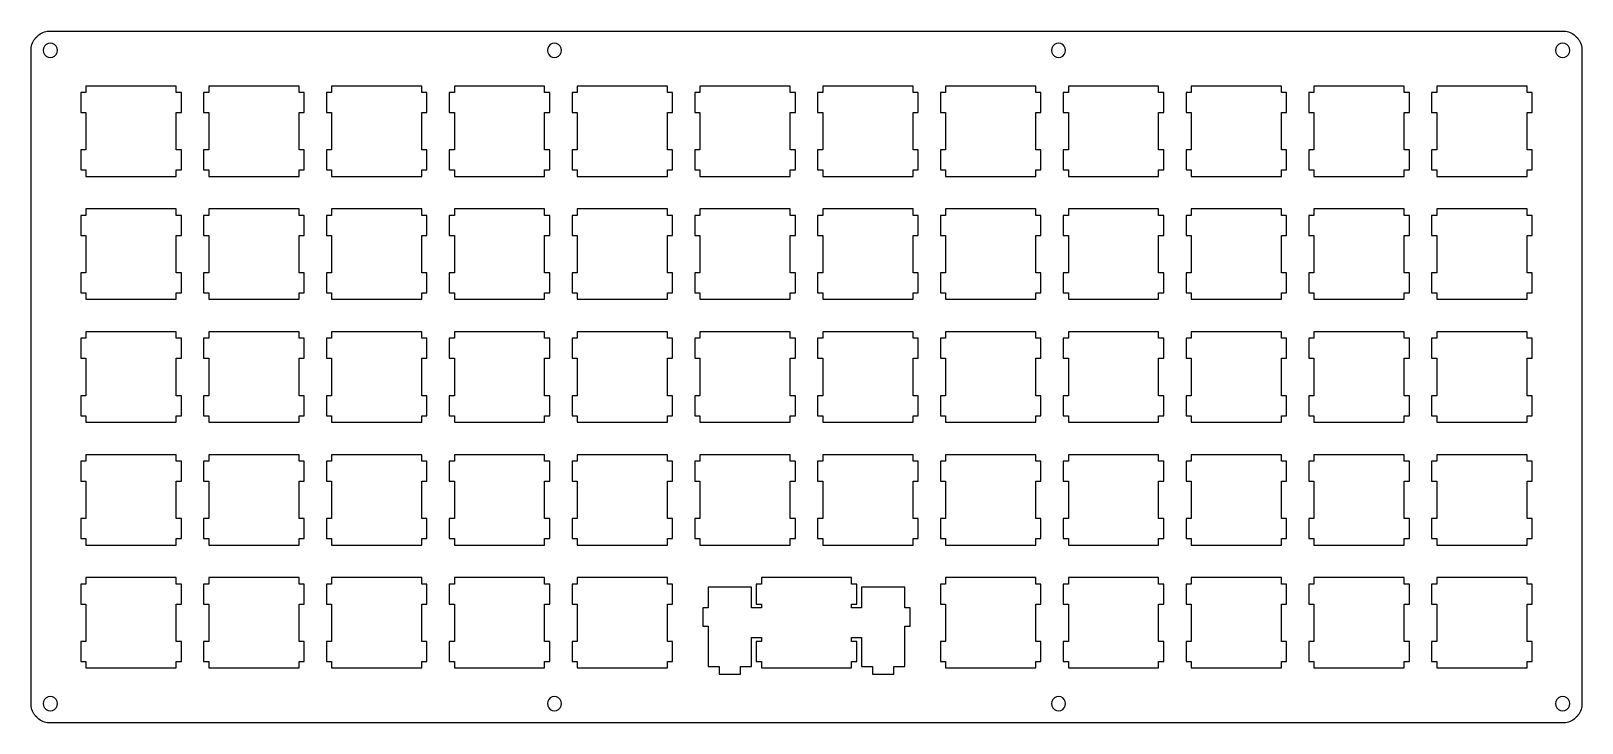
# Model space of a CAD drawing. Extents: x 0 to 241, y 0 to 108.
import ezdxf

# ---------------------------------------------------------------- set-up
doc = ezdxf.new("R2010")
doc.units = 0
doc.layers.get('0').update_dxf_attribs({"linetype": 'CONTINUOUS'})

msp = doc.modelspace()

# ---------------------------------------------------------------- linework, layer by layer
at = {"color": 0}
for p, q in [((0.42168, 105.864), (0.53744, 106.07)), ((0.53744, 106.07), (0.66697, 106.266)), ((0.66697, 106.266), (0.81304, 106.451)), ((0.81304, 106.451), (0.97289, 106.624)), ((0.97289, 106.624), (1.14653, 106.784)), ((1.14653, 106.784), (1.33119, 106.93)), ((1.33119, 106.93), (1.52687, 107.06)), ((1.52687, 107.06), (1.73357, 107.176)), ((1.73357, 107.176), (1.94717, 107.273)), ((1.94717, 107.273), (2.16765, 107.356)), ((2.16765, 107.356), (2.39503, 107.419)), ((2.39503, 107.419), (2.62516, 107.466)), ((2.62516, 107.466), (2.85943, 107.492)), ((2.85943, 107.492), (3.09507, 107.502)), ((3.09507, 107.502), (237.696, 107.502)), ((237.696, 107.502), (237.932, 107.492)), ((237.932, 107.492), (238.165, 107.466)), ((238.165, 107.466), (238.397, 107.419)), ((238.397, 107.419), (238.624, 107.356)), ((238.624, 107.356), (238.844, 107.273)), ((238.844, 107.273), (239.058, 107.176)), ((239.058, 107.176), (239.263, 107.06)), ((239.263, 107.06), (239.459, 106.93)), ((239.459, 106.93), (239.645, 106.784)), ((239.645, 106.784), (239.817, 106.624)), ((239.817, 106.624), (239.977, 106.451)), ((239.977, 106.451), (240.123, 106.266)), ((240.123, 106.266), (240.254, 106.07)), ((240.254, 106.07), (240.37, 105.864)), ((0.09508, 104.502), (0.10473, 104.738)), ((0.09508, 3.25217), (0.09508, 104.502)), ((0.10473, 104.738), (0.13091, 104.972)), ((0.13091, 104.972), (0.17777, 105.202)), ((0.17777, 105.202), (0.24116, 105.429)), ((0.24116, 105.429), (0.32384, 105.65)), ((0.32384, 105.65), (0.42168, 105.864)), ((2.04914, 104.841), (1.9954, 104.502)), ((1.9954, 104.502), (2.04914, 104.163)), ((2.20486, 105.149), (2.04914, 104.841)), ((2.04914, 104.163), (2.20486, 103.856)), ((2.44878, 105.392), (2.20486, 105.149)), ((2.20486, 103.856), (2.44878, 103.613)), ((2.75608, 105.548), (2.44878, 105.392)), ((2.44878, 103.613), (2.75608, 103.456)), ((3.09507, 105.602), (2.75608, 105.548)), ((3.43407, 105.548), (3.09507, 105.602)), ((3.74138, 105.392), (3.43407, 105.548)), ((3.43407, 103.456), (3.74138, 103.613)), ((3.98392, 105.149), (3.74138, 105.392)), ((3.74138, 103.613), (3.98392, 103.856)), ((4.14101, 104.841), (3.98392, 105.149)), ((3.98392, 103.856), (4.14101, 104.163)), ((4.19612, 104.502), (4.14101, 104.841)), ((4.14101, 104.163), (4.19612, 104.502)), ((80.2499, 104.841), (80.1949, 104.502)), ((80.1949, 104.502), (80.2499, 104.163)), ((80.4058, 105.149), (80.2499, 104.841)), ((80.2499, 104.163), (80.4058, 103.856)), ((80.6482, 105.392), (80.4058, 105.149)), ((80.4058, 103.856), (80.6482, 103.613)), ((80.9554, 105.548), (80.6482, 105.392)), ((80.6482, 103.613), (80.9554, 103.456)), ((81.2959, 105.602), (80.9554, 105.548)), ((81.6349, 105.548), (81.2959, 105.602)), ((81.9408, 105.392), (81.6349, 105.548)), ((81.6349, 103.456), (81.9408, 103.613)), ((82.1849, 105.149), (81.9408, 105.392)), ((81.9408, 103.613), (82.1849, 103.856)), ((82.3419, 104.841), (82.1849, 105.149)), ((82.1849, 103.856), (82.3419, 104.163)), ((82.3958, 104.502), (82.3419, 104.841)), ((82.3419, 104.163), (82.3958, 104.502)), ((158.449, 104.841), (158.396, 104.502)), ((158.396, 104.502), (158.449, 104.163)), ((158.605, 105.149), (158.449, 104.841)), ((158.449, 104.163), (158.605, 103.856)), ((158.849, 105.392), (158.605, 105.149)), ((158.605, 103.856), (158.849, 103.613)), ((159.155, 105.548), (158.849, 105.392)), ((158.849, 103.613), (159.155, 103.456)), ((159.495, 105.602), (159.155, 105.548)), ((159.836, 105.548), (159.495, 105.602)), ((160.142, 105.392), (159.836, 105.548)), ((159.836, 103.456), (160.142, 103.613)), ((160.386, 105.149), (160.142, 105.392)), ((160.142, 103.613), (160.386, 103.856)), ((160.541, 104.841), (160.386, 105.149)), ((160.386, 103.856), (160.541, 104.163)), ((160.595, 104.502), (160.541, 104.841)), ((160.541, 104.163), (160.595, 104.502)), ((236.649, 104.841), (236.597, 104.502)), ((236.597, 104.502), (236.649, 104.163)), ((236.806, 105.149), (236.649, 104.841)), ((236.649, 104.163), (236.806, 103.856)), ((237.05, 105.392), (236.806, 105.149)), ((236.806, 103.856), (237.05, 103.613)), ((237.356, 105.548), (237.05, 105.392)), ((237.05, 103.613), (237.356, 103.456)), ((237.696, 105.602), (237.356, 105.548)), ((238.035, 105.548), (237.696, 105.602)), ((238.343, 105.392), (238.035, 105.548)), ((238.035, 103.456), (238.343, 103.613)), ((238.585, 105.149), (238.343, 105.392)), ((238.343, 103.613), (238.585, 103.856)), ((238.742, 104.841), (238.585, 105.149)), ((238.585, 103.856), (238.742, 104.163)), ((238.796, 104.502), (238.742, 104.841)), ((238.742, 104.163), (238.796, 104.502)), ((240.37, 105.864), (240.468, 105.65)), ((240.468, 105.65), (240.549, 105.429)), ((240.549, 105.429), (240.614, 105.202)), ((240.614, 105.202), (240.659, 104.972)), ((240.659, 104.972), (240.687, 104.738)), ((240.687, 104.738), (240.696, 104.502)), ((240.696, 104.502), (240.696, 3.25217)), ((2.75608, 103.456), (3.09507, 103.401)), ((3.09507, 103.401), (3.43407, 103.456)), ((80.9554, 103.456), (81.2959, 103.401)), ((81.2959, 103.401), (81.6349, 103.456)), ((159.155, 103.456), (159.495, 103.401)), ((159.495, 103.401), (159.836, 103.456)), ((237.356, 103.456), (237.696, 103.401)), ((237.696, 103.401), (238.035, 103.456)), ((8.61963, 98.9775), (8.61963, 97.977)), ((22.6205, 98.9775), (8.61963, 98.9775)), ((22.6205, 97.977), (22.6205, 98.9775)), ((27.671, 98.9775), (27.671, 97.977)), ((41.6705, 98.9775), (27.671, 98.9775)), ((41.6705, 97.977), (41.6705, 98.9775)), ((46.7212, 98.9775), (46.7212, 97.977)), ((60.7205, 98.9775), (46.7212, 98.9775)), ((60.7205, 97.977), (60.7205, 98.9775)), ((65.7712, 98.9775), (65.7712, 97.977)), ((79.7705, 98.9775), (65.7712, 98.9775)), ((79.7705, 97.977), (79.7705, 98.9775)), ((84.8212, 98.9775), (84.8212, 97.977)), ((98.8205, 98.9775), (84.8212, 98.9775)), ((98.8205, 97.977), (98.8205, 98.9775)), ((103.87, 98.9775), (103.87, 97.977)), ((117.869, 98.9775), (103.87, 98.9775)), ((117.869, 97.977), (117.869, 98.9775)), ((122.92, 98.9775), (122.92, 97.977)), ((136.92, 98.9775), (122.92, 98.9775)), ((136.92, 97.977), (136.92, 98.9775)), ((141.971, 98.9775), (141.971, 97.977)), ((155.97, 98.9775), (141.971, 98.9775)), ((155.97, 97.977), (155.97, 98.9775)), ((161.021, 98.9775), (161.021, 97.977)), ((175.02, 98.9775), (161.021, 98.9775)), ((175.02, 97.977), (175.02, 98.9775)), ((180.071, 98.9775), (180.071, 97.977)), ((194.07, 98.9775), (180.071, 98.9775)), ((194.07, 97.977), (194.07, 98.9775)), ((199.121, 98.9775), (199.121, 97.977)), ((213.12, 98.9775), (199.121, 98.9775)), ((213.12, 97.977), (213.12, 98.9775)), ((218.171, 98.9775), (218.171, 97.977)), ((232.17, 98.9775), (218.171, 98.9775)), ((232.17, 97.977), (232.17, 98.9775)), ((8.61963, 97.977), (7.819, 97.977)), ((7.819, 97.977), (7.819, 94.8764)), ((23.4211, 97.977), (22.6205, 97.977)), ((23.4211, 94.8764), (23.4211, 97.977)), ((27.671, 97.977), (26.8704, 97.977)), ((26.8704, 97.977), (26.8704, 94.8764)), ((42.4713, 97.977), (41.6705, 97.977)), ((42.4713, 94.8764), (42.4713, 97.977)), ((46.7212, 97.977), (45.9204, 97.977)), ((45.9204, 97.977), (45.9204, 94.8764)), ((61.5213, 97.977), (60.7205, 97.977)), ((61.5213, 94.8764), (61.5213, 97.977)), ((65.7712, 97.977), (64.9704, 97.977)), ((64.9704, 97.977), (64.9704, 94.8764)), ((80.5713, 97.977), (79.7705, 97.977)), ((80.5713, 94.8764), (80.5713, 97.977)), ((84.8212, 97.977), (84.0204, 97.977)), ((84.0204, 97.977), (84.0204, 94.8764)), ((99.6199, 97.977), (98.8205, 97.977)), ((99.6199, 94.8764), (99.6199, 97.977)), ((103.87, 97.977), (103.07, 97.977)), ((103.07, 97.977), (103.07, 94.8764)), ((118.67, 97.977), (117.869, 97.977)), ((118.67, 94.8764), (118.67, 97.977)), ((122.92, 97.977), (122.119, 97.977)), ((122.119, 97.977), (122.119, 94.8764)), ((137.721, 97.977), (136.92, 97.977)), ((137.721, 94.8764), (137.721, 97.977)), ((141.971, 97.977), (141.17, 97.977)), ((141.17, 97.977), (141.17, 94.8764)), ((156.771, 97.977), (155.97, 97.977)), ((156.771, 94.8764), (156.771, 97.977)), ((161.021, 97.977), (160.22, 97.977)), ((160.22, 97.977), (160.22, 94.8764)), ((175.821, 97.977), (175.02, 97.977)), ((175.821, 94.8764), (175.821, 97.977)), ((180.071, 97.977), (179.27, 97.977)), ((179.27, 97.977), (179.27, 94.8764)), ((194.871, 97.977), (194.07, 97.977)), ((194.871, 94.8764), (194.871, 97.977)), ((199.121, 97.977), (198.32, 97.977)), ((198.32, 97.977), (198.32, 94.8764)), ((213.921, 97.977), (213.12, 97.977)), ((213.921, 94.8764), (213.921, 97.977)), ((218.171, 97.977), (217.37, 97.977)), ((217.37, 97.977), (217.37, 94.8764)), ((232.971, 97.977), (232.17, 97.977)), ((232.971, 94.8764), (232.971, 97.977)), ((7.819, 94.8764), (8.61963, 94.8764)), ((8.61963, 94.8764), (8.61963, 89.0778)), ((22.6205, 89.0778), (22.6205, 94.8764)), ((22.6205, 94.8764), (23.4211, 94.8764)), ((26.8704, 94.8764), (27.671, 94.8764)), ((27.671, 94.8764), (27.671, 89.0778)), ((41.6705, 89.0778), (41.6705, 94.8764)), ((41.6705, 94.8764), (42.4713, 94.8764)), ((45.9204, 94.8764), (46.7212, 94.8764)), ((46.7212, 94.8764), (46.7212, 89.0778)), ((60.7205, 89.0778), (60.7205, 94.8764)), ((60.7205, 94.8764), (61.5213, 94.8764)), ((64.9704, 94.8764), (65.7712, 94.8764)), ((65.7712, 94.8764), (65.7712, 89.0778)), ((79.7705, 89.0778), (79.7705, 94.8764)), ((79.7705, 94.8764), (80.5713, 94.8764)), ((84.0204, 94.8764), (84.8212, 94.8764)), ((84.8212, 94.8764), (84.8212, 89.0778)), ((98.8205, 89.0778), (98.8205, 94.8764)), ((98.8205, 94.8764), (99.6199, 94.8764)), ((103.07, 94.8764), (103.87, 94.8764)), ((103.87, 94.8764), (103.87, 89.0778)), ((117.869, 89.0778), (117.869, 94.8764)), ((117.869, 94.8764), (118.67, 94.8764)), ((122.119, 94.8764), (122.92, 94.8764)), ((122.92, 94.8764), (122.92, 89.0778)), ((136.92, 89.0778), (136.92, 94.8764)), ((136.92, 94.8764), (137.721, 94.8764)), ((141.17, 94.8764), (141.971, 94.8764)), ((141.971, 94.8764), (141.971, 89.0778)), ((155.97, 89.0778), (155.97, 94.8764)), ((155.97, 94.8764), (156.771, 94.8764)), ((160.22, 94.8764), (161.021, 94.8764)), ((161.021, 94.8764), (161.021, 89.0778)), ((175.02, 89.0778), (175.02, 94.8764)), ((175.02, 94.8764), (175.821, 94.8764)), ((179.27, 94.8764), (180.071, 94.8764)), ((180.071, 94.8764), (180.071, 89.0778)), ((194.07, 89.0778), (194.07, 94.8764)), ((194.07, 94.8764), (194.871, 94.8764)), ((198.32, 94.8764), (199.121, 94.8764)), ((199.121, 94.8764), (199.121, 89.0778)), ((213.12, 89.0778), (213.12, 94.8764)), ((213.12, 94.8764), (213.921, 94.8764)), ((217.37, 94.8764), (218.171, 94.8764)), ((218.171, 94.8764), (218.171, 89.0778)), ((232.17, 89.0778), (232.17, 94.8764)), ((232.17, 94.8764), (232.971, 94.8764)), ((8.61963, 89.0778), (7.819, 89.0778)), ((7.819, 89.0778), (7.819, 85.9772)), ((23.4211, 89.0778), (22.6205, 89.0778)), ((23.4211, 85.9772), (23.4211, 89.0778)), ((27.671, 89.0778), (26.8704, 89.0778)), ((26.8704, 89.0778), (26.8704, 85.9772)), ((42.4713, 89.0778), (41.6705, 89.0778)), ((42.4713, 85.9772), (42.4713, 89.0778)), ((46.7212, 89.0778), (45.9204, 89.0778)), ((45.9204, 89.0778), (45.9204, 85.9772)), ((61.5213, 89.0778), (60.7205, 89.0778)), ((61.5213, 85.9772), (61.5213, 89.0778)), ((65.7712, 89.0778), (64.9704, 89.0778)), ((64.9704, 89.0778), (64.9704, 85.9772)), ((80.5713, 89.0778), (79.7705, 89.0778)), ((80.5713, 85.9772), (80.5713, 89.0778)), ((84.8212, 89.0778), (84.0204, 89.0778)), ((84.0204, 89.0778), (84.0204, 85.9772)), ((99.6199, 89.0778), (98.8205, 89.0778)), ((99.6199, 85.9772), (99.6199, 89.0778)), ((103.87, 89.0778), (103.07, 89.0778)), ((103.07, 89.0778), (103.07, 85.9772)), ((118.67, 89.0778), (117.869, 89.0778)), ((118.67, 85.9772), (118.67, 89.0778)), ((122.92, 89.0778), (122.119, 89.0778)), ((122.119, 89.0778), (122.119, 85.9772)), ((137.721, 89.0778), (136.92, 89.0778)), ((137.721, 85.9772), (137.721, 89.0778)), ((141.971, 89.0778), (141.17, 89.0778)), ((141.17, 89.0778), (141.17, 85.9772)), ((156.771, 89.0778), (155.97, 89.0778)), ((156.771, 85.9772), (156.771, 89.0778)), ((161.021, 89.0778), (160.22, 89.0778)), ((160.22, 89.0778), (160.22, 85.9772)), ((175.821, 89.0778), (175.02, 89.0778)), ((175.821, 85.9772), (175.821, 89.0778)), ((180.071, 89.0778), (179.27, 89.0778)), ((179.27, 89.0778), (179.27, 85.9772)), ((194.871, 89.0778), (194.07, 89.0778)), ((194.871, 85.9772), (194.871, 89.0778)), ((199.121, 89.0778), (198.32, 89.0778)), ((198.32, 89.0778), (198.32, 85.9772)), ((213.921, 89.0778), (213.12, 89.0778)), ((213.921, 85.9772), (213.921, 89.0778)), ((218.171, 89.0778), (217.37, 89.0778)), ((217.37, 89.0778), (217.37, 85.9772)), ((232.971, 89.0778), (232.17, 89.0778)), ((232.971, 85.9772), (232.971, 89.0778)), ((7.819, 85.9772), (8.61963, 85.9772)), ((8.61963, 85.9772), (8.61963, 84.9768)), ((8.61963, 84.9768), (22.6205, 84.9768)), ((22.6205, 84.9768), (22.6205, 85.9772)), ((22.6205, 85.9772), (23.4211, 85.9772)), ((26.8704, 85.9772), (27.671, 85.9772)), ((27.671, 85.9772), (27.671, 84.9768)), ((27.671, 84.9768), (41.6705, 84.9768)), ((41.6705, 84.9768), (41.6705, 85.9772)), ((41.6705, 85.9772), (42.4713, 85.9772)), ((45.9204, 85.9772), (46.7212, 85.9772)), ((46.7212, 85.9772), (46.7212, 84.9768)), ((46.7212, 84.9768), (60.7205, 84.9768)), ((60.7205, 84.9768), (60.7205, 85.9772)), ((60.7205, 85.9772), (61.5213, 85.9772)), ((64.9704, 85.9772), (65.7712, 85.9772)), ((65.7712, 85.9772), (65.7712, 84.9768)), ((65.7712, 84.9768), (79.7705, 84.9768)), ((79.7705, 84.9768), (79.7705, 85.9772)), ((79.7705, 85.9772), (80.5713, 85.9772)), ((84.0204, 85.9772), (84.8212, 85.9772)), ((84.8212, 85.9772), (84.8212, 84.9768)), ((84.8212, 84.9768), (98.8205, 84.9768)), ((98.8205, 84.9768), (98.8205, 85.9772)), ((98.8205, 85.9772), (99.6199, 85.9772)), ((103.07, 85.9772), (103.87, 85.9772)), ((103.87, 85.9772), (103.87, 84.9768)), ((103.87, 84.9768), (117.869, 84.9768)), ((117.869, 84.9768), (117.869, 85.9772)), ((117.869, 85.9772), (118.67, 85.9772)), ((122.119, 85.9772), (122.92, 85.9772)), ((122.92, 85.9772), (122.92, 84.9768)), ((122.92, 84.9768), (136.92, 84.9768)), ((136.92, 84.9768), (136.92, 85.9772)), ((136.92, 85.9772), (137.721, 85.9772)), ((141.17, 85.9772), (141.971, 85.9772)), ((141.971, 85.9772), (141.971, 84.9768)), ((141.971, 84.9768), (155.97, 84.9768)), ((155.97, 84.9768), (155.97, 85.9772)), ((155.97, 85.9772), (156.771, 85.9772)), ((160.22, 85.9772), (161.021, 85.9772)), ((161.021, 85.9772), (161.021, 84.9768)), ((161.021, 84.9768), (175.02, 84.9768)), ((175.02, 84.9768), (175.02, 85.9772)), ((175.02, 85.9772), (175.821, 85.9772)), ((179.27, 85.9772), (180.071, 85.9772)), ((180.071, 85.9772), (180.071, 84.9768)), ((180.071, 84.9768), (194.07, 84.9768)), ((194.07, 84.9768), (194.07, 85.9772)), ((194.07, 85.9772), (194.871, 85.9772)), ((198.32, 85.9772), (199.121, 85.9772)), ((199.121, 85.9772), (199.121, 84.9768)), ((199.121, 84.9768), (213.12, 84.9768)), ((213.12, 84.9768), (213.12, 85.9772)), ((213.12, 85.9772), (213.921, 85.9772)), ((217.37, 85.9772), (218.171, 85.9772)), ((218.171, 85.9772), (218.171, 84.9768)), ((218.171, 84.9768), (232.17, 84.9768)), ((232.17, 84.9768), (232.17, 85.9772)), ((232.17, 85.9772), (232.971, 85.9772)), ((8.61963, 79.9264), (8.61963, 78.927)), ((22.6205, 79.9264), (8.61963, 79.9264)), ((22.6205, 78.927), (22.6205, 79.9264)), ((27.671, 79.9264), (27.671, 78.927)), ((41.6705, 79.9264), (27.671, 79.9264)), ((41.6705, 78.927), (41.6705, 79.9264)), ((46.7212, 79.9264), (46.7212, 78.927)), ((60.7205, 79.9264), (46.7212, 79.9264)), ((60.7205, 78.927), (60.7205, 79.9264)), ((65.7712, 79.9264), (65.7712, 78.927)), ((79.7705, 79.9264), (65.7712, 79.9264)), ((79.7705, 78.927), (79.7705, 79.9264)), ((84.8212, 79.9264), (84.8212, 78.927)), ((98.8205, 79.9264), (84.8212, 79.9264)), ((98.8205, 78.927), (98.8205, 79.9264)), ((103.87, 79.9264), (103.87, 78.927)), ((117.869, 79.9264), (103.87, 79.9264)), ((117.869, 78.927), (117.869, 79.9264)), ((122.92, 79.9264), (122.92, 78.927)), ((136.92, 79.9264), (122.92, 79.9264)), ((136.92, 78.927), (136.92, 79.9264)), ((141.971, 79.9264), (141.971, 78.927)), ((155.97, 79.9264), (141.971, 79.9264)), ((155.97, 78.927), (155.97, 79.9264)), ((161.021, 79.9264), (161.021, 78.927)), ((175.02, 79.9264), (161.021, 79.9264)), ((175.02, 78.927), (175.02, 79.9264)), ((180.071, 79.9264), (180.071, 78.927)), ((194.07, 79.9264), (180.071, 79.9264)), ((194.07, 78.927), (194.07, 79.9264)), ((199.121, 79.9264), (199.121, 78.927)), ((213.12, 79.9264), (199.121, 79.9264)), ((213.12, 78.927), (213.12, 79.9264)), ((218.171, 79.9264), (218.171, 78.927)), ((232.17, 79.9264), (218.171, 79.9264)), ((232.17, 78.927), (232.17, 79.9264)), ((8.61963, 78.927), (7.819, 78.927)), ((7.819, 78.927), (7.819, 75.8264)), ((23.4211, 78.927), (22.6205, 78.927)), ((23.4211, 75.8264), (23.4211, 78.927)), ((27.671, 78.927), (26.8704, 78.927)), ((26.8704, 78.927), (26.8704, 75.8264)), ((42.4713, 78.927), (41.6705, 78.927)), ((42.4713, 75.8264), (42.4713, 78.927)), ((46.7212, 78.927), (45.9204, 78.927)), ((45.9204, 78.927), (45.9204, 75.8264)), ((61.5213, 78.927), (60.7205, 78.927)), ((61.5213, 75.8264), (61.5213, 78.927)), ((65.7712, 78.927), (64.9704, 78.927)), ((64.9704, 78.927), (64.9704, 75.8264)), ((80.5713, 78.927), (79.7705, 78.927)), ((80.5713, 75.8264), (80.5713, 78.927)), ((84.8212, 78.927), (84.0204, 78.927)), ((84.0204, 78.927), (84.0204, 75.8264)), ((99.6199, 78.927), (98.8205, 78.927)), ((99.6199, 75.8264), (99.6199, 78.927)), ((103.87, 78.927), (103.07, 78.927)), ((103.07, 78.927), (103.07, 75.8264)), ((118.67, 78.927), (117.869, 78.927)), ((118.67, 75.8264), (118.67, 78.927)), ((122.92, 78.927), (122.119, 78.927)), ((122.119, 78.927), (122.119, 75.8264)), ((137.721, 78.927), (136.92, 78.927)), ((137.721, 75.8264), (137.721, 78.927)), ((141.971, 78.927), (141.17, 78.927)), ((141.17, 78.927), (141.17, 75.8264)), ((156.771, 78.927), (155.97, 78.927)), ((156.771, 75.8264), (156.771, 78.927)), ((161.021, 78.927), (160.22, 78.927)), ((160.22, 78.927), (160.22, 75.8264)), ((175.821, 78.927), (175.02, 78.927)), ((175.821, 75.8264), (175.821, 78.927)), ((180.071, 78.927), (179.27, 78.927)), ((179.27, 78.927), (179.27, 75.8264)), ((194.871, 78.927), (194.07, 78.927)), ((194.871, 75.8264), (194.871, 78.927)), ((199.121, 78.927), (198.32, 78.927)), ((198.32, 78.927), (198.32, 75.8264)), ((213.921, 78.927), (213.12, 78.927)), ((213.921, 75.8264), (213.921, 78.927)), ((218.171, 78.927), (217.37, 78.927)), ((217.37, 78.927), (217.37, 75.8264)), ((232.971, 78.927), (232.17, 78.927)), ((232.971, 75.8264), (232.971, 78.927)), ((7.819, 75.8264), (8.61963, 75.8264)), ((8.61963, 75.8264), (8.61963, 70.0264)), ((22.6205, 70.0264), (22.6205, 75.8264)), ((22.6205, 75.8264), (23.4211, 75.8264)), ((26.8704, 75.8264), (27.671, 75.8264)), ((27.671, 75.8264), (27.671, 70.0264)), ((41.6705, 70.0264), (41.6705, 75.8264)), ((41.6705, 75.8264), (42.4713, 75.8264)), ((45.9204, 75.8264), (46.7212, 75.8264)), ((46.7212, 75.8264), (46.7212, 70.0264)), ((60.7205, 70.0264), (60.7205, 75.8264)), ((60.7205, 75.8264), (61.5213, 75.8264)), ((64.9704, 75.8264), (65.7712, 75.8264)), ((65.7712, 75.8264), (65.7712, 70.0264)), ((79.7705, 70.0264), (79.7705, 75.8264)), ((79.7705, 75.8264), (80.5713, 75.8264)), ((84.0204, 75.8264), (84.8212, 75.8264)), ((84.8212, 75.8264), (84.8212, 70.0264)), ((98.8205, 70.0264), (98.8205, 75.8264)), ((98.8205, 75.8264), (99.6199, 75.8264)), ((103.07, 75.8264), (103.87, 75.8264)), ((103.87, 75.8264), (103.87, 70.0264)), ((117.869, 70.0264), (117.869, 75.8264)), ((117.869, 75.8264), (118.67, 75.8264)), ((122.119, 75.8264), (122.92, 75.8264)), ((122.92, 75.8264), (122.92, 70.0264)), ((136.92, 70.0264), (136.92, 75.8264)), ((136.92, 75.8264), (137.721, 75.8264)), ((141.17, 75.8264), (141.971, 75.8264)), ((141.971, 75.8264), (141.971, 70.0264)), ((155.97, 70.0264), (155.97, 75.8264)), ((155.97, 75.8264), (156.771, 75.8264)), ((160.22, 75.8264), (161.021, 75.8264)), ((161.021, 75.8264), (161.021, 70.0264)), ((175.02, 70.0264), (175.02, 75.8264)), ((175.02, 75.8264), (175.821, 75.8264)), ((179.27, 75.8264), (180.071, 75.8264)), ((180.071, 75.8264), (180.071, 70.0264)), ((194.07, 70.0264), (194.07, 75.8264)), ((194.07, 75.8264), (194.871, 75.8264)), ((198.32, 75.8264), (199.121, 75.8264)), ((199.121, 75.8264), (199.121, 70.0264)), ((213.12, 70.0264), (213.12, 75.8264)), ((213.12, 75.8264), (213.921, 75.8264)), ((217.37, 75.8264), (218.171, 75.8264)), ((218.171, 75.8264), (218.171, 70.0264)), ((232.17, 70.0264), (232.17, 75.8264)), ((232.17, 75.8264), (232.971, 75.8264)), ((8.61963, 70.0264), (7.819, 70.0264)), ((7.819, 70.0264), (7.819, 66.9272)), ((23.4211, 70.0264), (22.6205, 70.0264)), ((23.4211, 66.9272), (23.4211, 70.0264)), ((27.671, 70.0264), (26.8704, 70.0264)), ((26.8704, 70.0264), (26.8704, 66.9272)), ((42.4713, 70.0264), (41.6705, 70.0264)), ((42.4713, 66.9272), (42.4713, 70.0264)), ((46.7212, 70.0264), (45.9204, 70.0264)), ((45.9204, 70.0264), (45.9204, 66.9272)), ((61.5213, 70.0264), (60.7205, 70.0264)), ((61.5213, 66.9272), (61.5213, 70.0264)), ((65.7712, 70.0264), (64.9704, 70.0264)), ((64.9704, 70.0264), (64.9704, 66.9272)), ((80.5713, 70.0264), (79.7705, 70.0264)), ((80.5713, 66.9272), (80.5713, 70.0264)), ((84.8212, 70.0264), (84.0204, 70.0264)), ((84.0204, 70.0264), (84.0204, 66.9272)), ((99.6199, 70.0264), (98.8205, 70.0264)), ((99.6199, 66.9272), (99.6199, 70.0264)), ((103.87, 70.0264), (103.07, 70.0264)), ((103.07, 70.0264), (103.07, 66.9272)), ((118.67, 70.0264), (117.869, 70.0264)), ((118.67, 66.9272), (118.67, 70.0264)), ((122.92, 70.0264), (122.119, 70.0264)), ((122.119, 70.0264), (122.119, 66.9272)), ((137.721, 70.0264), (136.92, 70.0264)), ((137.721, 66.9272), (137.721, 70.0264)), ((141.971, 70.0264), (141.17, 70.0264)), ((141.17, 70.0264), (141.17, 66.9272)), ((156.771, 70.0264), (155.97, 70.0264)), ((156.771, 66.9272), (156.771, 70.0264)), ((161.021, 70.0264), (160.22, 70.0264)), ((160.22, 70.0264), (160.22, 66.9272)), ((175.821, 70.0264), (175.02, 70.0264)), ((175.821, 66.9272), (175.821, 70.0264)), ((180.071, 70.0264), (179.27, 70.0264)), ((179.27, 70.0264), (179.27, 66.9272)), ((194.871, 70.0264), (194.07, 70.0264)), ((194.871, 66.9272), (194.871, 70.0264)), ((199.121, 70.0264), (198.32, 70.0264)), ((198.32, 70.0264), (198.32, 66.9272)), ((213.921, 70.0264), (213.12, 70.0264)), ((213.921, 66.9272), (213.921, 70.0264)), ((218.171, 70.0264), (217.37, 70.0264)), ((217.37, 70.0264), (217.37, 66.9272)), ((232.971, 70.0264), (232.17, 70.0264)), ((232.971, 66.9272), (232.971, 70.0264)), ((7.819, 66.9272), (8.61963, 66.9272)), ((8.61963, 66.9272), (8.61963, 65.9268)), ((8.61963, 65.9268), (22.6205, 65.9268)), ((22.6205, 65.9268), (22.6205, 66.9272)), ((22.6205, 66.9272), (23.4211, 66.9272)), ((26.8704, 66.9272), (27.671, 66.9272)), ((27.671, 66.9272), (27.671, 65.9268)), ((27.671, 65.9268), (41.6705, 65.9268)), ((41.6705, 65.9268), (41.6705, 66.9272)), ((41.6705, 66.9272), (42.4713, 66.9272)), ((45.9204, 66.9272), (46.7212, 66.9272)), ((46.7212, 66.9272), (46.7212, 65.9268)), ((46.7212, 65.9268), (60.7205, 65.9268)), ((60.7205, 65.9268), (60.7205, 66.9272)), ((60.7205, 66.9272), (61.5213, 66.9272)), ((64.9704, 66.9272), (65.7712, 66.9272)), ((65.7712, 66.9272), (65.7712, 65.9268)), ((65.7712, 65.9268), (79.7705, 65.9268)), ((79.7705, 65.9268), (79.7705, 66.9272)), ((79.7705, 66.9272), (80.5713, 66.9272)), ((84.0204, 66.9272), (84.8212, 66.9272)), ((84.8212, 66.9272), (84.8212, 65.9268)), ((84.8212, 65.9268), (98.8205, 65.9268)), ((98.8205, 65.9268), (98.8205, 66.9272)), ((98.8205, 66.9272), (99.6199, 66.9272)), ((103.07, 66.9272), (103.87, 66.9272)), ((103.87, 66.9272), (103.87, 65.9268)), ((103.87, 65.9268), (117.869, 65.9268)), ((117.869, 65.9268), (117.869, 66.9272)), ((117.869, 66.9272), (118.67, 66.9272)), ((122.119, 66.9272), (122.92, 66.9272)), ((122.92, 66.9272), (122.92, 65.9268)), ((122.92, 65.9268), (136.92, 65.9268)), ((136.92, 65.9268), (136.92, 66.9272)), ((136.92, 66.9272), (137.721, 66.9272)), ((141.17, 66.9272), (141.971, 66.9272)), ((141.971, 66.9272), (141.971, 65.9268)), ((141.971, 65.9268), (155.97, 65.9268)), ((155.97, 65.9268), (155.97, 66.9272)), ((155.97, 66.9272), (156.771, 66.9272)), ((160.22, 66.9272), (161.021, 66.9272)), ((161.021, 66.9272), (161.021, 65.9268)), ((161.021, 65.9268), (175.02, 65.9268)), ((175.02, 65.9268), (175.02, 66.9272)), ((175.02, 66.9272), (175.821, 66.9272)), ((179.27, 66.9272), (180.071, 66.9272)), ((180.071, 66.9272), (180.071, 65.9268)), ((180.071, 65.9268), (194.07, 65.9268)), ((194.07, 65.9268), (194.07, 66.9272)), ((194.07, 66.9272), (194.871, 66.9272)), ((198.32, 66.9272), (199.121, 66.9272)), ((199.121, 66.9272), (199.121, 65.9268)), ((199.121, 65.9268), (213.12, 65.9268)), ((213.12, 65.9268), (213.12, 66.9272)), ((213.12, 66.9272), (213.921, 66.9272)), ((217.37, 66.9272), (218.171, 66.9272)), ((218.171, 66.9272), (218.171, 65.9268)), ((218.171, 65.9268), (232.17, 65.9268)), ((232.17, 65.9268), (232.17, 66.9272)), ((232.17, 66.9272), (232.971, 66.9272)), ((8.61963, 60.8764), (8.61963, 59.877)), ((22.6205, 60.8764), (8.61963, 60.8764)), ((22.6205, 59.877), (22.6205, 60.8764)), ((27.671, 60.8764), (27.671, 59.877)), ((41.6705, 60.8764), (27.671, 60.8764)), ((41.6705, 59.877), (41.6705, 60.8764)), ((46.7212, 60.8764), (46.7212, 59.877)), ((60.7205, 60.8764), (46.7212, 60.8764)), ((60.7205, 59.877), (60.7205, 60.8764)), ((65.7712, 60.8764), (65.7712, 59.877)), ((79.7705, 60.8764), (65.7712, 60.8764)), ((79.7705, 59.877), (79.7705, 60.8764)), ((84.8212, 60.8764), (84.8212, 59.877)), ((98.8205, 60.8764), (84.8212, 60.8764)), ((98.8205, 59.877), (98.8205, 60.8764)), ((103.87, 60.8764), (103.87, 59.877)), ((117.869, 60.8764), (103.87, 60.8764)), ((117.869, 59.877), (117.869, 60.8764)), ((122.92, 60.8764), (122.92, 59.877)), ((136.92, 60.8764), (122.92, 60.8764)), ((136.92, 59.877), (136.92, 60.8764)), ((141.971, 60.8764), (141.971, 59.877)), ((155.97, 60.8764), (141.971, 60.8764)), ((155.97, 59.877), (155.97, 60.8764)), ((161.021, 60.8764), (161.021, 59.877)), ((175.02, 60.8764), (161.021, 60.8764)), ((175.02, 59.877), (175.02, 60.8764)), ((180.071, 60.8764), (180.071, 59.877)), ((194.07, 60.8764), (180.071, 60.8764)), ((194.07, 59.877), (194.07, 60.8764)), ((199.121, 60.8764), (199.121, 59.877)), ((213.12, 60.8764), (199.121, 60.8764)), ((213.12, 59.877), (213.12, 60.8764)), ((218.171, 60.8764), (218.171, 59.877)), ((232.17, 60.8764), (218.171, 60.8764)), ((232.17, 59.877), (232.17, 60.8764)), ((8.61963, 59.877), (7.819, 59.877)), ((7.819, 59.877), (7.819, 56.7764)), ((23.4211, 59.877), (22.6205, 59.877)), ((23.4211, 56.7764), (23.4211, 59.877)), ((27.671, 59.877), (26.8704, 59.877)), ((26.8704, 59.877), (26.8704, 56.7764)), ((42.4713, 59.877), (41.6705, 59.877)), ((42.4713, 56.7764), (42.4713, 59.877)), ((46.7212, 59.877), (45.9204, 59.877)), ((45.9204, 59.877), (45.9204, 56.7764)), ((61.5213, 59.877), (60.7205, 59.877)), ((61.5213, 56.7764), (61.5213, 59.877)), ((65.7712, 59.877), (64.9704, 59.877)), ((64.9704, 59.877), (64.9704, 56.7764)), ((80.5713, 59.877), (79.7705, 59.877)), ((80.5713, 56.7764), (80.5713, 59.877)), ((84.8212, 59.877), (84.0204, 59.877)), ((84.0204, 59.877), (84.0204, 56.7764)), ((99.6199, 59.877), (98.8205, 59.877)), ((99.6199, 56.7764), (99.6199, 59.877)), ((103.87, 59.877), (103.07, 59.877)), ((103.07, 59.877), (103.07, 56.7764)), ((118.67, 59.877), (117.869, 59.877)), ((118.67, 56.7764), (118.67, 59.877)), ((122.92, 59.877), (122.119, 59.877)), ((122.119, 59.877), (122.119, 56.7764)), ((137.721, 59.877), (136.92, 59.877)), ((137.721, 56.7764), (137.721, 59.877)), ((141.971, 59.877), (141.17, 59.877)), ((141.17, 59.877), (141.17, 56.7764)), ((156.771, 59.877), (155.97, 59.877)), ((156.771, 56.7764), (156.771, 59.877)), ((161.021, 59.877), (160.22, 59.877)), ((160.22, 59.877), (160.22, 56.7764)), ((175.821, 59.877), (175.02, 59.877)), ((175.821, 56.7764), (175.821, 59.877)), ((180.071, 59.877), (179.27, 59.877)), ((179.27, 59.877), (179.27, 56.7764)), ((194.871, 59.877), (194.07, 59.877)), ((194.871, 56.7764), (194.871, 59.877)), ((199.121, 59.877), (198.32, 59.877)), ((198.32, 59.877), (198.32, 56.7764)), ((213.921, 59.877), (213.12, 59.877)), ((213.921, 56.7764), (213.921, 59.877)), ((218.171, 59.877), (217.37, 59.877)), ((217.37, 59.877), (217.37, 56.7764)), ((232.971, 59.877), (232.17, 59.877)), ((232.971, 56.7764), (232.971, 59.877)), ((7.819, 56.7764), (8.61963, 56.7764)), ((8.61963, 56.7764), (8.61963, 50.9764)), ((22.6205, 50.9764), (22.6205, 56.7764)), ((22.6205, 56.7764), (23.4211, 56.7764)), ((26.8704, 56.7764), (27.671, 56.7764)), ((27.671, 56.7764), (27.671, 50.9764)), ((41.6705, 50.9764), (41.6705, 56.7764)), ((41.6705, 56.7764), (42.4713, 56.7764)), ((45.9204, 56.7764), (46.7212, 56.7764)), ((46.7212, 56.7764), (46.7212, 50.9764)), ((60.7205, 50.9764), (60.7205, 56.7764)), ((60.7205, 56.7764), (61.5213, 56.7764)), ((64.9704, 56.7764), (65.7712, 56.7764)), ((65.7712, 56.7764), (65.7712, 50.9764)), ((79.7705, 50.9764), (79.7705, 56.7764)), ((79.7705, 56.7764), (80.5713, 56.7764)), ((84.0204, 56.7764), (84.8212, 56.7764)), ((84.8212, 56.7764), (84.8212, 50.9764)), ((98.8205, 50.9764), (98.8205, 56.7764)), ((98.8205, 56.7764), (99.6199, 56.7764)), ((103.07, 56.7764), (103.87, 56.7764)), ((103.87, 56.7764), (103.87, 50.9764)), ((117.869, 50.9764), (117.869, 56.7764)), ((117.869, 56.7764), (118.67, 56.7764)), ((122.119, 56.7764), (122.92, 56.7764)), ((122.92, 56.7764), (122.92, 50.9764)), ((136.92, 50.9764), (136.92, 56.7764)), ((136.92, 56.7764), (137.721, 56.7764)), ((141.17, 56.7764), (141.971, 56.7764)), ((141.971, 56.7764), (141.971, 50.9764)), ((155.97, 50.9764), (155.97, 56.7764)), ((155.97, 56.7764), (156.771, 56.7764)), ((160.22, 56.7764), (161.021, 56.7764)), ((161.021, 56.7764), (161.021, 50.9764)), ((175.02, 50.9764), (175.02, 56.7764)), ((175.02, 56.7764), (175.821, 56.7764)), ((179.27, 56.7764), (180.071, 56.7764)), ((180.071, 56.7764), (180.071, 50.9764)), ((194.07, 50.9764), (194.07, 56.7764)), ((194.07, 56.7764), (194.871, 56.7764)), ((198.32, 56.7764), (199.121, 56.7764)), ((199.121, 56.7764), (199.121, 50.9764)), ((213.12, 50.9764), (213.12, 56.7764)), ((213.12, 56.7764), (213.921, 56.7764)), ((217.37, 56.7764), (218.171, 56.7764)), ((218.171, 56.7764), (218.171, 50.9764)), ((232.17, 50.9764), (232.17, 56.7764)), ((232.17, 56.7764), (232.971, 56.7764)), ((8.61963, 50.9764), (7.819, 50.9764)), ((7.819, 50.9764), (7.819, 47.8772)), ((23.4211, 50.9764), (22.6205, 50.9764)), ((23.4211, 47.8772), (23.4211, 50.9764)), ((27.671, 50.9764), (26.8704, 50.9764)), ((26.8704, 50.9764), (26.8704, 47.8772)), ((42.4713, 50.9764), (41.6705, 50.9764)), ((42.4713, 47.8772), (42.4713, 50.9764)), ((46.7212, 50.9764), (45.9204, 50.9764)), ((45.9204, 50.9764), (45.9204, 47.8772)), ((61.5213, 50.9764), (60.7205, 50.9764)), ((61.5213, 47.8772), (61.5213, 50.9764)), ((65.7712, 50.9764), (64.9704, 50.9764)), ((64.9704, 50.9764), (64.9704, 47.8772)), ((80.5713, 50.9764), (79.7705, 50.9764)), ((80.5713, 47.8772), (80.5713, 50.9764)), ((84.8212, 50.9764), (84.0204, 50.9764)), ((84.0204, 50.9764), (84.0204, 47.8772)), ((99.6199, 50.9764), (98.8205, 50.9764)), ((99.6199, 47.8772), (99.6199, 50.9764)), ((103.87, 50.9764), (103.07, 50.9764)), ((103.07, 50.9764), (103.07, 47.8772)), ((118.67, 50.9764), (117.869, 50.9764)), ((118.67, 47.8772), (118.67, 50.9764)), ((122.92, 50.9764), (122.119, 50.9764)), ((122.119, 50.9764), (122.119, 47.8772)), ((137.721, 50.9764), (136.92, 50.9764)), ((137.721, 47.8772), (137.721, 50.9764)), ((141.971, 50.9764), (141.17, 50.9764)), ((141.17, 50.9764), (141.17, 47.8772)), ((156.771, 50.9764), (155.97, 50.9764)), ((156.771, 47.8772), (156.771, 50.9764)), ((161.021, 50.9764), (160.22, 50.9764)), ((160.22, 50.9764), (160.22, 47.8772)), ((175.821, 50.9764), (175.02, 50.9764)), ((175.821, 47.8772), (175.821, 50.9764)), ((180.071, 50.9764), (179.27, 50.9764)), ((179.27, 50.9764), (179.27, 47.8772)), ((194.871, 50.9764), (194.07, 50.9764)), ((194.871, 47.8772), (194.871, 50.9764)), ((199.121, 50.9764), (198.32, 50.9764)), ((198.32, 50.9764), (198.32, 47.8772)), ((213.921, 50.9764), (213.12, 50.9764)), ((213.921, 47.8772), (213.921, 50.9764)), ((218.171, 50.9764), (217.37, 50.9764)), ((217.37, 50.9764), (217.37, 47.8772)), ((232.971, 50.9764), (232.17, 50.9764)), ((232.971, 47.8772), (232.971, 50.9764)), ((7.819, 47.8772), (8.61963, 47.8772)), ((8.61963, 47.8772), (8.61963, 46.8768)), ((8.61963, 46.8768), (22.6205, 46.8768)), ((22.6205, 46.8768), (22.6205, 47.8772)), ((22.6205, 47.8772), (23.4211, 47.8772)), ((26.8704, 47.8772), (27.671, 47.8772)), ((27.671, 47.8772), (27.671, 46.8768)), ((27.671, 46.8768), (41.6705, 46.8768)), ((41.6705, 46.8768), (41.6705, 47.8772)), ((41.6705, 47.8772), (42.4713, 47.8772)), ((45.9204, 47.8772), (46.7212, 47.8772)), ((46.7212, 47.8772), (46.7212, 46.8768)), ((46.7212, 46.8768), (60.7205, 46.8768)), ((60.7205, 46.8768), (60.7205, 47.8772)), ((60.7205, 47.8772), (61.5213, 47.8772)), ((64.9704, 47.8772), (65.7712, 47.8772)), ((65.7712, 47.8772), (65.7712, 46.8768)), ((65.7712, 46.8768), (79.7705, 46.8768)), ((79.7705, 46.8768), (79.7705, 47.8772)), ((79.7705, 47.8772), (80.5713, 47.8772)), ((84.0204, 47.8772), (84.8212, 47.8772)), ((84.8212, 47.8772), (84.8212, 46.8768)), ((84.8212, 46.8768), (98.8205, 46.8768)), ((98.8205, 46.8768), (98.8205, 47.8772)), ((98.8205, 47.8772), (99.6199, 47.8772)), ((103.07, 47.8772), (103.87, 47.8772)), ((103.87, 47.8772), (103.87, 46.8768)), ((103.87, 46.8768), (117.869, 46.8768)), ((117.869, 46.8768), (117.869, 47.8772)), ((117.869, 47.8772), (118.67, 47.8772)), ((122.119, 47.8772), (122.92, 47.8772)), ((122.92, 47.8772), (122.92, 46.8768)), ((122.92, 46.8768), (136.92, 46.8768)), ((136.92, 46.8768), (136.92, 47.8772)), ((136.92, 47.8772), (137.721, 47.8772)), ((141.17, 47.8772), (141.971, 47.8772)), ((141.971, 47.8772), (141.971, 46.8768)), ((141.971, 46.8768), (155.97, 46.8768)), ((155.97, 46.8768), (155.97, 47.8772)), ((155.97, 47.8772), (156.771, 47.8772)), ((160.22, 47.8772), (161.021, 47.8772)), ((161.021, 47.8772), (161.021, 46.8768)), ((161.021, 46.8768), (175.02, 46.8768)), ((175.02, 46.8768), (175.02, 47.8772)), ((175.02, 47.8772), (175.821, 47.8772)), ((179.27, 47.8772), (180.071, 47.8772)), ((180.071, 47.8772), (180.071, 46.8768)), ((180.071, 46.8768), (194.07, 46.8768)), ((194.07, 46.8768), (194.07, 47.8772)), ((194.07, 47.8772), (194.871, 47.8772)), ((198.32, 47.8772), (199.121, 47.8772)), ((199.121, 47.8772), (199.121, 46.8768)), ((199.121, 46.8768), (213.12, 46.8768)), ((213.12, 46.8768), (213.12, 47.8772)), ((213.12, 47.8772), (213.921, 47.8772)), ((217.37, 47.8772), (218.171, 47.8772)), ((218.171, 47.8772), (218.171, 46.8768)), ((218.171, 46.8768), (232.17, 46.8768)), ((232.17, 46.8768), (232.17, 47.8772)), ((232.17, 47.8772), (232.971, 47.8772)), ((8.61963, 41.8264), (8.61963, 40.827)), ((22.6205, 41.8264), (8.61963, 41.8264)), ((22.6205, 40.827), (22.6205, 41.8264)), ((27.671, 41.8264), (27.671, 40.827)), ((41.6705, 41.8264), (27.671, 41.8264)), ((41.6705, 40.827), (41.6705, 41.8264)), ((46.7212, 41.8264), (46.7212, 40.827)), ((60.7205, 41.8264), (46.7212, 41.8264)), ((60.7205, 40.827), (60.7205, 41.8264)), ((65.7712, 41.8264), (65.7712, 40.827)), ((79.7705, 41.8264), (65.7712, 41.8264)), ((79.7705, 40.827), (79.7705, 41.8264)), ((84.8212, 41.8264), (84.8212, 40.827)), ((98.8205, 41.8264), (84.8212, 41.8264)), ((98.8205, 40.827), (98.8205, 41.8264)), ((103.87, 41.8264), (103.87, 40.827)), ((117.869, 41.8264), (103.87, 41.8264)), ((117.869, 40.827), (117.869, 41.8264)), ((122.92, 41.8264), (122.92, 40.827)), ((136.92, 41.8264), (122.92, 41.8264)), ((136.92, 40.827), (136.92, 41.8264)), ((141.971, 41.8264), (141.971, 40.827)), ((155.97, 41.8264), (141.971, 41.8264)), ((155.97, 40.827), (155.97, 41.8264)), ((161.021, 41.8264), (161.021, 40.827)), ((175.02, 41.8264), (161.021, 41.8264)), ((175.02, 40.827), (175.02, 41.8264)), ((180.071, 41.8264), (180.071, 40.827)), ((194.07, 41.8264), (180.071, 41.8264)), ((194.07, 40.827), (194.07, 41.8264)), ((199.121, 41.8264), (199.121, 40.827)), ((213.12, 41.8264), (199.121, 41.8264)), ((213.12, 40.827), (213.12, 41.8264)), ((218.171, 41.8264), (218.171, 40.827)), ((232.17, 41.8264), (218.171, 41.8264)), ((232.17, 40.827), (232.17, 41.8264)), ((8.61963, 40.827), (7.819, 40.827)), ((7.819, 40.827), (7.819, 37.7278)), ((23.4211, 40.827), (22.6205, 40.827)), ((23.4211, 37.7278), (23.4211, 40.827)), ((27.671, 40.827), (26.8704, 40.827)), ((26.8704, 40.827), (26.8704, 37.7278)), ((42.4713, 40.827), (41.6705, 40.827)), ((42.4713, 37.7278), (42.4713, 40.827)), ((46.7212, 40.827), (45.9204, 40.827)), ((45.9204, 40.827), (45.9204, 37.7278)), ((61.5213, 40.827), (60.7205, 40.827)), ((61.5213, 37.7278), (61.5213, 40.827)), ((65.7712, 40.827), (64.9704, 40.827)), ((64.9704, 40.827), (64.9704, 37.7278)), ((80.5713, 40.827), (79.7705, 40.827)), ((80.5713, 37.7278), (80.5713, 40.827)), ((84.8212, 40.827), (84.0204, 40.827)), ((84.0204, 40.827), (84.0204, 37.7278)), ((99.6199, 40.827), (98.8205, 40.827)), ((99.6199, 37.7278), (99.6199, 40.827)), ((103.87, 40.827), (103.07, 40.827)), ((103.07, 40.827), (103.07, 37.7278)), ((118.67, 40.827), (117.869, 40.827)), ((118.67, 37.7278), (118.67, 40.827)), ((122.92, 40.827), (122.119, 40.827)), ((122.119, 40.827), (122.119, 37.7278)), ((137.721, 40.827), (136.92, 40.827)), ((137.721, 37.7278), (137.721, 40.827)), ((141.971, 40.827), (141.17, 40.827)), ((141.17, 40.827), (141.17, 37.7278)), ((156.771, 40.827), (155.97, 40.827)), ((156.771, 37.7278), (156.771, 40.827)), ((161.021, 40.827), (160.22, 40.827)), ((160.22, 40.827), (160.22, 37.7278)), ((175.821, 40.827), (175.02, 40.827)), ((175.821, 37.7278), (175.821, 40.827)), ((180.071, 40.827), (179.27, 40.827)), ((179.27, 40.827), (179.27, 37.7278)), ((194.871, 40.827), (194.07, 40.827)), ((194.871, 37.7278), (194.871, 40.827)), ((199.121, 40.827), (198.32, 40.827)), ((198.32, 40.827), (198.32, 37.7278)), ((213.921, 40.827), (213.12, 40.827)), ((213.921, 37.7278), (213.921, 40.827)), ((218.171, 40.827), (217.37, 40.827)), ((217.37, 40.827), (217.37, 37.7278)), ((232.971, 40.827), (232.17, 40.827)), ((232.971, 37.7278), (232.971, 40.827)), ((7.819, 37.7278), (8.61963, 37.7278)), ((8.61963, 37.7278), (8.61963, 31.9264)), ((22.6205, 31.9264), (22.6205, 37.7278)), ((22.6205, 37.7278), (23.4211, 37.7278)), ((26.8704, 37.7278), (27.671, 37.7278)), ((27.671, 37.7278), (27.671, 31.9264)), ((41.6705, 31.9264), (41.6705, 37.7278)), ((41.6705, 37.7278), (42.4713, 37.7278)), ((45.9204, 37.7278), (46.7212, 37.7278)), ((46.7212, 37.7278), (46.7212, 31.9264)), ((60.7205, 31.9264), (60.7205, 37.7278)), ((60.7205, 37.7278), (61.5213, 37.7278)), ((64.9704, 37.7278), (65.7712, 37.7278)), ((65.7712, 37.7278), (65.7712, 31.9264)), ((79.7705, 31.9264), (79.7705, 37.7278)), ((79.7705, 37.7278), (80.5713, 37.7278)), ((84.0204, 37.7278), (84.8212, 37.7278)), ((84.8212, 37.7278), (84.8212, 31.9264)), ((98.8205, 31.9264), (98.8205, 37.7278)), ((98.8205, 37.7278), (99.6199, 37.7278)), ((103.07, 37.7278), (103.87, 37.7278)), ((103.87, 37.7278), (103.87, 31.9264)), ((117.869, 31.9264), (117.869, 37.7278)), ((117.869, 37.7278), (118.67, 37.7278)), ((122.119, 37.7278), (122.92, 37.7278)), ((122.92, 37.7278), (122.92, 31.9264)), ((136.92, 31.9264), (136.92, 37.7278)), ((136.92, 37.7278), (137.721, 37.7278)), ((141.17, 37.7278), (141.971, 37.7278)), ((141.971, 37.7278), (141.971, 31.9264)), ((155.97, 31.9264), (155.97, 37.7278)), ((155.97, 37.7278), (156.771, 37.7278)), ((160.22, 37.7278), (161.021, 37.7278)), ((161.021, 37.7278), (161.021, 31.9264)), ((175.02, 31.9264), (175.02, 37.7278)), ((175.02, 37.7278), (175.821, 37.7278)), ((179.27, 37.7278), (180.071, 37.7278)), ((180.071, 37.7278), (180.071, 31.9264)), ((194.07, 31.9264), (194.07, 37.7278)), ((194.07, 37.7278), (194.871, 37.7278)), ((198.32, 37.7278), (199.121, 37.7278)), ((199.121, 37.7278), (199.121, 31.9264)), ((213.12, 31.9264), (213.12, 37.7278)), ((213.12, 37.7278), (213.921, 37.7278)), ((217.37, 37.7278), (218.171, 37.7278)), ((218.171, 37.7278), (218.171, 31.9264)), ((232.17, 31.9264), (232.17, 37.7278)), ((232.17, 37.7278), (232.971, 37.7278)), ((8.61963, 31.9264), (7.819, 31.9264)), ((7.819, 31.9264), (7.819, 28.8272)), ((23.4211, 31.9264), (22.6205, 31.9264)), ((23.4211, 28.8272), (23.4211, 31.9264)), ((27.671, 31.9264), (26.8704, 31.9264)), ((26.8704, 31.9264), (26.8704, 28.8272)), ((42.4713, 31.9264), (41.6705, 31.9264)), ((42.4713, 28.8272), (42.4713, 31.9264)), ((46.7212, 31.9264), (45.9204, 31.9264)), ((45.9204, 31.9264), (45.9204, 28.8272)), ((61.5213, 31.9264), (60.7205, 31.9264)), ((61.5213, 28.8272), (61.5213, 31.9264)), ((65.7712, 31.9264), (64.9704, 31.9264)), ((64.9704, 31.9264), (64.9704, 28.8272)), ((80.5713, 31.9264), (79.7705, 31.9264)), ((80.5713, 28.8272), (80.5713, 31.9264)), ((84.8212, 31.9264), (84.0204, 31.9264)), ((84.0204, 31.9264), (84.0204, 28.8272)), ((99.6199, 31.9264), (98.8205, 31.9264)), ((99.6199, 28.8272), (99.6199, 31.9264)), ((103.87, 31.9264), (103.07, 31.9264)), ((103.07, 31.9264), (103.07, 28.8272)), ((118.67, 31.9264), (117.869, 31.9264)), ((118.67, 28.8272), (118.67, 31.9264)), ((122.92, 31.9264), (122.119, 31.9264)), ((122.119, 31.9264), (122.119, 28.8272)), ((137.721, 31.9264), (136.92, 31.9264)), ((137.721, 28.8272), (137.721, 31.9264)), ((141.971, 31.9264), (141.17, 31.9264)), ((141.17, 31.9264), (141.17, 28.8272)), ((156.771, 31.9264), (155.97, 31.9264)), ((156.771, 28.8272), (156.771, 31.9264)), ((161.021, 31.9264), (160.22, 31.9264)), ((160.22, 31.9264), (160.22, 28.8272)), ((175.821, 31.9264), (175.02, 31.9264)), ((175.821, 28.8272), (175.821, 31.9264)), ((180.071, 31.9264), (179.27, 31.9264)), ((179.27, 31.9264), (179.27, 28.8272)), ((194.871, 31.9264), (194.07, 31.9264)), ((194.871, 28.8272), (194.871, 31.9264)), ((199.121, 31.9264), (198.32, 31.9264)), ((198.32, 31.9264), (198.32, 28.8272)), ((213.921, 31.9264), (213.12, 31.9264)), ((213.921, 28.8272), (213.921, 31.9264)), ((218.171, 31.9264), (217.37, 31.9264)), ((217.37, 31.9264), (217.37, 28.8272)), ((232.971, 31.9264), (232.17, 31.9264)), ((232.971, 28.8272), (232.971, 31.9264)), ((7.819, 28.8272), (8.61963, 28.8272)), ((8.61963, 28.8272), (8.61963, 27.8267)), ((8.61963, 27.8267), (22.6205, 27.8267)), ((22.6205, 27.8267), (22.6205, 28.8272)), ((22.6205, 28.8272), (23.4211, 28.8272)), ((26.8704, 28.8272), (27.671, 28.8272)), ((27.671, 28.8272), (27.671, 27.8267)), ((27.671, 27.8267), (41.6705, 27.8267)), ((41.6705, 27.8267), (41.6705, 28.8272)), ((41.6705, 28.8272), (42.4713, 28.8272)), ((45.9204, 28.8272), (46.7212, 28.8272)), ((46.7212, 28.8272), (46.7212, 27.8267)), ((46.7212, 27.8267), (60.7205, 27.8267)), ((60.7205, 27.8267), (60.7205, 28.8272)), ((60.7205, 28.8272), (61.5213, 28.8272)), ((64.9704, 28.8272), (65.7712, 28.8272)), ((65.7712, 28.8272), (65.7712, 27.8267)), ((65.7712, 27.8267), (79.7705, 27.8267)), ((79.7705, 27.8267), (79.7705, 28.8272)), ((79.7705, 28.8272), (80.5713, 28.8272)), ((84.0204, 28.8272), (84.8212, 28.8272)), ((84.8212, 28.8272), (84.8212, 27.8267)), ((84.8212, 27.8267), (98.8205, 27.8267)), ((98.8205, 27.8267), (98.8205, 28.8272)), ((98.8205, 28.8272), (99.6199, 28.8272)), ((103.07, 28.8272), (103.87, 28.8272)), ((103.87, 28.8272), (103.87, 27.8267)), ((103.87, 27.8267), (117.869, 27.8267)), ((117.869, 27.8267), (117.869, 28.8272)), ((117.869, 28.8272), (118.67, 28.8272)), ((122.119, 28.8272), (122.92, 28.8272)), ((122.92, 28.8272), (122.92, 27.8267)), ((122.92, 27.8267), (136.92, 27.8267)), ((136.92, 27.8267), (136.92, 28.8272)), ((136.92, 28.8272), (137.721, 28.8272)), ((141.17, 28.8272), (141.971, 28.8272)), ((141.971, 28.8272), (141.971, 27.8267)), ((141.971, 27.8267), (155.97, 27.8267)), ((155.97, 27.8267), (155.97, 28.8272)), ((155.97, 28.8272), (156.771, 28.8272)), ((160.22, 28.8272), (161.021, 28.8272)), ((161.021, 28.8272), (161.021, 27.8267)), ((161.021, 27.8267), (175.02, 27.8267)), ((175.02, 27.8267), (175.02, 28.8272)), ((175.02, 28.8272), (175.821, 28.8272)), ((179.27, 28.8272), (180.071, 28.8272)), ((180.071, 28.8272), (180.071, 27.8267)), ((180.071, 27.8267), (194.07, 27.8267)), ((194.07, 27.8267), (194.07, 28.8272)), ((194.07, 28.8272), (194.871, 28.8272)), ((198.32, 28.8272), (199.121, 28.8272)), ((199.121, 28.8272), (199.121, 27.8267)), ((199.121, 27.8267), (213.12, 27.8267)), ((213.12, 27.8267), (213.12, 28.8272)), ((213.12, 28.8272), (213.921, 28.8272)), ((217.37, 28.8272), (218.171, 28.8272)), ((218.171, 28.8272), (218.171, 27.8267)), ((218.171, 27.8267), (232.17, 27.8267)), ((232.17, 27.8267), (232.17, 28.8272)), ((232.17, 28.8272), (232.971, 28.8272)), ((8.61963, 21.7771), (7.819, 21.7771)), ((7.819, 21.7771), (7.819, 18.6779)), ((8.61963, 22.7762), (8.61963, 21.7771)), ((22.6205, 22.7762), (8.61963, 22.7762)), ((22.6205, 21.7771), (22.6205, 22.7762)), ((23.4211, 21.7771), (22.6205, 21.7771)), ((23.4211, 18.6779), (23.4211, 21.7771)), ((27.671, 21.7771), (26.8704, 21.7771)), ((26.8704, 21.7771), (26.8704, 18.6779)), ((27.671, 22.7762), (27.671, 21.7771)), ((41.6705, 22.7762), (27.671, 22.7762)), ((41.6705, 21.7771), (41.6705, 22.7762)), ((42.4713, 21.7771), (41.6705, 21.7771)), ((42.4713, 18.6779), (42.4713, 21.7771)), ((46.7212, 21.7771), (45.9204, 21.7771)), ((45.9204, 21.7771), (45.9204, 18.6779)), ((46.7212, 22.7762), (46.7212, 21.7771)), ((60.7205, 22.7762), (46.7212, 22.7762)), ((60.7205, 21.7771), (60.7205, 22.7762)), ((61.5213, 21.7771), (60.7205, 21.7771)), ((61.5213, 18.6779), (61.5213, 21.7771)), ((65.7712, 21.7771), (64.9704, 21.7771)), ((64.9704, 21.7771), (64.9704, 18.6779)), ((65.7712, 22.7762), (65.7712, 21.7771)), ((79.7705, 22.7762), (65.7712, 22.7762)), ((79.7705, 21.7771), (79.7705, 22.7762)), ((80.5713, 21.7771), (79.7705, 21.7771)), ((80.5713, 18.6779), (80.5713, 21.7771)), ((84.8212, 21.7771), (84.0204, 21.7771)), ((84.0204, 21.7771), (84.0204, 18.6779)), ((84.8212, 22.7762), (84.8212, 21.7771)), ((98.8205, 22.7762), (84.8212, 22.7762)), ((98.8205, 21.7771), (98.8205, 22.7762)), ((99.6199, 21.7771), (98.8205, 21.7771)), ((99.6199, 18.6779), (99.6199, 21.7771)), ((113.396, 21.7771), (112.595, 21.7771)), ((112.595, 21.7771), (112.595, 18.6779)), ((113.396, 22.7762), (113.396, 21.7771)), ((127.395, 22.7762), (113.396, 22.7762)), ((127.395, 21.7771), (127.395, 22.7762)), ((128.196, 21.7771), (127.395, 21.7771)), ((128.196, 18.6779), (128.196, 21.7771)), ((141.971, 21.7771), (141.17, 21.7771)), ((141.17, 21.7771), (141.17, 18.6779)), ((141.971, 22.7762), (141.971, 21.7771)), ((155.97, 22.7762), (141.971, 22.7762)), ((155.97, 21.7771), (155.97, 22.7762)), ((156.771, 21.7771), (155.97, 21.7771)), ((156.771, 18.6779), (156.771, 21.7771)), ((161.021, 21.7771), (160.22, 21.7771)), ((160.22, 21.7771), (160.22, 18.6779)), ((161.021, 22.7762), (161.021, 21.7771)), ((175.02, 22.7762), (161.021, 22.7762)), ((175.02, 21.7771), (175.02, 22.7762)), ((175.821, 21.7771), (175.02, 21.7771)), ((175.821, 18.6779), (175.821, 21.7771)), ((180.071, 21.7771), (179.27, 21.7771)), ((179.27, 21.7771), (179.27, 18.6779)), ((180.071, 22.7762), (180.071, 21.7771)), ((194.07, 22.7762), (180.071, 22.7762)), ((194.07, 21.7771), (194.07, 22.7762)), ((194.871, 21.7771), (194.07, 21.7771)), ((194.871, 18.6779), (194.871, 21.7771)), ((199.121, 21.7771), (198.32, 21.7771)), ((198.32, 21.7771), (198.32, 18.6779)), ((199.121, 22.7762), (199.121, 21.7771)), ((213.12, 22.7762), (199.121, 22.7762)), ((213.12, 21.7771), (213.12, 22.7762)), ((213.921, 21.7771), (213.12, 21.7771)), ((213.921, 18.6779), (213.921, 21.7771)), ((218.171, 21.7771), (217.37, 21.7771)), ((217.37, 21.7771), (217.37, 18.6779)), ((218.171, 22.7762), (218.171, 21.7771)), ((232.17, 22.7762), (218.171, 22.7762)), ((232.17, 21.7771), (232.17, 22.7762)), ((232.971, 21.7771), (232.17, 21.7771)), ((232.971, 18.6779), (232.971, 21.7771)), ((111.869, 21.3072), (105.12, 21.3072)), ((105.12, 21.3072), (105.12, 18.0771)), ((111.869, 18.0771), (111.869, 21.3072)), ((135.671, 21.3072), (128.921, 21.3072)), ((128.921, 21.3072), (128.921, 18.0771)), ((135.671, 18.0771), (135.671, 21.3072)), ((7.819, 18.6779), (8.61963, 18.6779)), ((8.61963, 18.6779), (8.61963, 12.8764)), ((22.6205, 12.8764), (22.6205, 18.6779)), ((22.6205, 18.6779), (23.4211, 18.6779)), ((26.8704, 18.6779), (27.671, 18.6779)), ((27.671, 18.6779), (27.671, 12.8764)), ((41.6705, 12.8764), (41.6705, 18.6779)), ((41.6705, 18.6779), (42.4713, 18.6779)), ((45.9204, 18.6779), (46.7212, 18.6779)), ((46.7212, 18.6779), (46.7212, 12.8764)), ((60.7205, 12.8764), (60.7205, 18.6779)), ((60.7205, 18.6779), (61.5213, 18.6779)), ((64.9704, 18.6779), (65.7712, 18.6779)), ((65.7712, 18.6779), (65.7712, 12.8764)), ((79.7705, 12.8764), (79.7705, 18.6779)), ((79.7705, 18.6779), (80.5713, 18.6779)), ((84.0204, 18.6779), (84.8212, 18.6779)), ((84.8212, 18.6779), (84.8212, 12.8764)), ((98.8205, 12.8764), (98.8205, 18.6779)), ((98.8205, 18.6779), (99.6199, 18.6779)), ((105.12, 18.0771), (104.294, 18.0771)), ((104.294, 18.0771), (104.294, 15.2769)), ((113.396, 18.0771), (111.869, 18.0771)), ((112.595, 18.6779), (113.396, 18.6779)), ((113.396, 18.6779), (113.396, 18.0771)), ((127.395, 18.0771), (127.395, 18.6779)), ((127.395, 18.6779), (128.196, 18.6779)), ((128.921, 18.0771), (127.395, 18.0771)), ((136.496, 18.0771), (135.671, 18.0771)), ((136.496, 15.2769), (136.496, 18.0771)), ((141.17, 18.6779), (141.971, 18.6779)), ((141.971, 18.6779), (141.971, 12.8764)), ((155.97, 12.8764), (155.97, 18.6779)), ((155.97, 18.6779), (156.771, 18.6779)), ((160.22, 18.6779), (161.021, 18.6779)), ((161.021, 18.6779), (161.021, 12.8764)), ((175.02, 12.8764), (175.02, 18.6779)), ((175.02, 18.6779), (175.821, 18.6779)), ((179.27, 18.6779), (180.071, 18.6779)), ((180.071, 18.6779), (180.071, 12.8764)), ((194.07, 12.8764), (194.07, 18.6779)), ((194.07, 18.6779), (194.871, 18.6779)), ((198.32, 18.6779), (199.121, 18.6779)), ((199.121, 18.6779), (199.121, 12.8764)), ((213.12, 12.8764), (213.12, 18.6779)), ((213.12, 18.6779), (213.921, 18.6779)), ((217.37, 18.6779), (218.171, 18.6779)), ((218.171, 18.6779), (218.171, 12.8764)), ((232.17, 12.8764), (232.17, 18.6779)), ((232.17, 18.6779), (232.971, 18.6779)), ((104.294, 15.2769), (105.12, 15.2769)), ((105.12, 15.2769), (105.12, 9.00825)), ((135.671, 9.00825), (135.671, 15.2769)), ((135.671, 15.2769), (136.496, 15.2769)), ((8.61963, 12.8764), (7.819, 12.8764)), ((7.819, 12.8764), (7.819, 9.77717)), ((23.4211, 12.8764), (22.6205, 12.8764)), ((23.4211, 9.77717), (23.4211, 12.8764)), ((27.671, 12.8764), (26.8704, 12.8764)), ((26.8704, 12.8764), (26.8704, 9.77717)), ((42.4713, 12.8764), (41.6705, 12.8764)), ((42.4713, 9.77717), (42.4713, 12.8764)), ((46.7212, 12.8764), (45.9204, 12.8764)), ((45.9204, 12.8764), (45.9204, 9.77717)), ((61.5213, 12.8764), (60.7205, 12.8764)), ((61.5213, 9.77717), (61.5213, 12.8764)), ((65.7712, 12.8764), (64.9704, 12.8764)), ((64.9704, 12.8764), (64.9704, 9.77717)), ((80.5713, 12.8764), (79.7705, 12.8764)), ((80.5713, 9.77717), (80.5713, 12.8764)), ((84.8212, 12.8764), (84.0204, 12.8764)), ((84.0204, 12.8764), (84.0204, 9.77717)), ((99.6199, 12.8764), (98.8205, 12.8764)), ((99.6199, 9.77717), (99.6199, 12.8764)), ((111.869, 9.00825), (111.869, 13.4772)), ((111.869, 13.4772), (113.396, 13.4772)), ((113.396, 12.8764), (112.595, 12.8764)), ((112.595, 12.8764), (112.595, 9.77717)), ((113.396, 13.4772), (113.396, 12.8764)), ((127.395, 12.8764), (127.395, 13.4772)), ((127.395, 13.4772), (128.921, 13.4772)), ((128.196, 12.8764), (127.395, 12.8764)), ((128.196, 9.77717), (128.196, 12.8764)), ((128.921, 13.4772), (128.921, 9.00825)), ((141.971, 12.8764), (141.17, 12.8764)), ((141.17, 12.8764), (141.17, 9.77717)), ((156.771, 12.8764), (155.97, 12.8764)), ((156.771, 9.77717), (156.771, 12.8764)), ((161.021, 12.8764), (160.22, 12.8764)), ((160.22, 12.8764), (160.22, 9.77717)), ((175.821, 12.8764), (175.02, 12.8764)), ((175.821, 9.77717), (175.821, 12.8764)), ((180.071, 12.8764), (179.27, 12.8764)), ((179.27, 12.8764), (179.27, 9.77717)), ((194.871, 12.8764), (194.07, 12.8764)), ((194.871, 9.77717), (194.871, 12.8764)), ((199.121, 12.8764), (198.32, 12.8764)), ((198.32, 12.8764), (198.32, 9.77717)), ((213.921, 12.8764), (213.12, 12.8764)), ((213.921, 9.77717), (213.921, 12.8764)), ((218.171, 12.8764), (217.37, 12.8764)), ((217.37, 12.8764), (217.37, 9.77717)), ((232.971, 12.8764), (232.17, 12.8764)), ((232.971, 9.77717), (232.971, 12.8764)), ((7.819, 9.77717), (8.61963, 9.77717)), ((8.61963, 9.77717), (8.61963, 8.77672)), ((22.6205, 8.77672), (22.6205, 9.77717)), ((22.6205, 9.77717), (23.4211, 9.77717)), ((26.8704, 9.77717), (27.671, 9.77717)), ((27.671, 9.77717), (27.671, 8.77672)), ((41.6705, 8.77672), (41.6705, 9.77717)), ((41.6705, 9.77717), (42.4713, 9.77717)), ((45.9204, 9.77717), (46.7212, 9.77717)), ((46.7212, 9.77717), (46.7212, 8.77672)), ((60.7205, 8.77672), (60.7205, 9.77717)), ((60.7205, 9.77717), (61.5213, 9.77717)), ((64.9704, 9.77717), (65.7712, 9.77717)), ((65.7712, 9.77717), (65.7712, 8.77672)), ((79.7705, 8.77672), (79.7705, 9.77717)), ((79.7705, 9.77717), (80.5713, 9.77717)), ((84.0204, 9.77717), (84.8212, 9.77717)), ((84.8212, 9.77717), (84.8212, 8.77672)), ((98.8205, 8.77672), (98.8205, 9.77717)), ((98.8205, 9.77717), (99.6199, 9.77717)), ((112.595, 9.77717), (113.396, 9.77717)), ((113.396, 9.77717), (113.396, 8.77672)), ((127.395, 8.77672), (127.395, 9.77717)), ((127.395, 9.77717), (128.196, 9.77717)), ((141.17, 9.77717), (141.971, 9.77717)), ((141.971, 9.77717), (141.971, 8.77672)), ((155.97, 8.77672), (155.97, 9.77717)), ((155.97, 9.77717), (156.771, 9.77717)), ((160.22, 9.77717), (161.021, 9.77717)), ((161.021, 9.77717), (161.021, 8.77672)), ((175.02, 8.77672), (175.02, 9.77717)), ((175.02, 9.77717), (175.821, 9.77717)), ((179.27, 9.77717), (180.071, 9.77717)), ((180.071, 9.77717), (180.071, 8.77672)), ((194.07, 8.77672), (194.07, 9.77717)), ((194.07, 9.77717), (194.871, 9.77717)), ((198.32, 9.77717), (199.121, 9.77717)), ((199.121, 9.77717), (199.121, 8.77672)), ((213.12, 8.77672), (213.12, 9.77717)), ((213.12, 9.77717), (213.921, 9.77717)), ((217.37, 9.77717), (218.171, 9.77717)), ((218.171, 9.77717), (218.171, 8.77672)), ((232.17, 8.77672), (232.17, 9.77717)), ((232.17, 9.77717), (232.971, 9.77717)), ((8.61963, 8.77672), (22.6205, 8.77672)), ((27.671, 8.77672), (41.6705, 8.77672)), ((46.7212, 8.77672), (60.7205, 8.77672)), ((65.7712, 8.77672), (79.7705, 8.77672)), ((84.8212, 8.77672), (98.8205, 8.77672)), ((105.12, 9.00825), (106.845, 9.00825)), ((106.845, 9.00825), (106.845, 7.80658)), ((106.845, 7.80658), (110.145, 7.80658)), ((110.145, 7.80658), (110.145, 9.00825)), ((110.145, 9.00825), (111.869, 9.00825)), ((113.396, 8.77672), (127.395, 8.77672)), ((128.921, 9.00825), (130.645, 9.00825)), ((130.645, 9.00825), (130.645, 7.80658)), ((130.645, 7.80658), (133.945, 7.80658)), ((133.945, 7.80658), (133.945, 9.00825)), ((133.945, 9.00825), (135.671, 9.00825)), ((141.971, 8.77672), (155.97, 8.77672)), ((161.021, 8.77672), (175.02, 8.77672)), ((180.071, 8.77672), (194.07, 8.77672)), ((199.121, 8.77672), (213.12, 8.77672)), ((218.171, 8.77672), (232.17, 8.77672)), ((0.10473, 3.01515), (0.09508, 3.25217)), ((0.13091, 2.78226), (0.10473, 3.01515)), ((0.17777, 2.55075), (0.13091, 2.78226)), ((0.24116, 2.32337), (0.17777, 2.55075)), ((2.04914, 3.59117), (1.9954, 3.25079)), ((1.9954, 3.25079), (2.04914, 2.9118)), ((2.20486, 3.8971), (2.04914, 3.59117)), ((2.04914, 2.9118), (2.20486, 2.60449)), ((2.44878, 4.14101), (2.20486, 3.8971)), ((2.20486, 2.60449), (2.44878, 2.36196)), ((2.75608, 4.2981), (2.44878, 4.14101)), ((3.09507, 4.35046), (2.75608, 4.2981)), ((3.43407, 4.2981), (3.09507, 4.35046)), ((3.74138, 4.14101), (3.43407, 4.2981)), ((3.98392, 3.8971), (3.74138, 4.14101)), ((3.74138, 2.36196), (3.98392, 2.60449)), ((4.14101, 3.59117), (3.98392, 3.8971)), ((3.98392, 2.60449), (4.14101, 2.9118)), ((4.19612, 3.25079), (4.14101, 3.59117)), ((4.14101, 2.9118), (4.19612, 3.25079)), ((80.2499, 3.59117), (80.1949, 3.25079)), ((80.1949, 3.25079), (80.2499, 2.9118)), ((80.4058, 3.8971), (80.2499, 3.59117)), ((80.2499, 2.9118), (80.4058, 2.60449)), ((80.6482, 4.14101), (80.4058, 3.8971)), ((80.4058, 2.60449), (80.6482, 2.36196)), ((80.9554, 4.2981), (80.6482, 4.14101)), ((81.2959, 4.35046), (80.9554, 4.2981)), ((81.6349, 4.2981), (81.2959, 4.35046)), ((81.9408, 4.14101), (81.6349, 4.2981)), ((82.1849, 3.8971), (81.9408, 4.14101)), ((81.9408, 2.36196), (82.1849, 2.60449)), ((82.3419, 3.59117), (82.1849, 3.8971)), ((82.1849, 2.60449), (82.3419, 2.9118)), ((82.3958, 3.25079), (82.3419, 3.59117)), ((82.3419, 2.9118), (82.3958, 3.25079)), ((158.449, 3.59117), (158.396, 3.25079)), ((158.396, 3.25079), (158.449, 2.9118)), ((158.605, 3.8971), (158.449, 3.59117)), ((158.449, 2.9118), (158.605, 2.60449)), ((158.849, 4.14101), (158.605, 3.8971)), ((158.605, 2.60449), (158.849, 2.36196)), ((159.155, 4.2981), (158.849, 4.14101)), ((159.495, 4.35046), (159.155, 4.2981)), ((159.836, 4.2981), (159.495, 4.35046)), ((160.142, 4.14101), (159.836, 4.2981)), ((160.386, 3.8971), (160.142, 4.14101)), ((160.142, 2.36196), (160.386, 2.60449)), ((160.541, 3.59117), (160.386, 3.8971)), ((160.386, 2.60449), (160.541, 2.9118)), ((160.595, 3.25079), (160.541, 3.59117)), ((160.541, 2.9118), (160.595, 3.25079)), ((236.649, 3.59117), (236.597, 3.25079)), ((236.597, 3.25079), (236.649, 2.9118)), ((236.806, 3.8971), (236.649, 3.59117)), ((236.649, 2.9118), (236.806, 2.60449)), ((237.05, 4.14101), (236.806, 3.8971)), ((236.806, 2.60449), (237.05, 2.36196)), ((237.356, 4.2981), (237.05, 4.14101)), ((237.696, 4.35046), (237.356, 4.2981)), ((238.035, 4.2981), (237.696, 4.35046)), ((238.343, 4.14101), (238.035, 4.2981)), ((238.585, 3.8971), (238.343, 4.14101)), ((238.343, 2.36196), (238.585, 2.60449)), ((238.742, 3.59117), (238.585, 3.8971)), ((238.585, 2.60449), (238.742, 2.9118)), ((238.796, 3.25079), (238.742, 3.59117)), ((238.742, 2.9118), (238.796, 3.25079)), ((240.614, 2.55075), (240.549, 2.32337)), ((240.659, 2.78226), (240.614, 2.55075)), ((240.687, 3.01515), (240.659, 2.78226)), ((240.696, 3.25217), (240.687, 3.01515)), ((0.32384, 2.10289), (0.24116, 2.32337)), ((0.42168, 1.88929), (0.32384, 2.10289)), ((0.53744, 1.68396), (0.42168, 1.88929)), ((0.66697, 1.48828), (0.53744, 1.68396)), ((0.81304, 1.30225), (0.66697, 1.48828)), ((0.97289, 1.12999), (0.81304, 1.30225)), ((1.14653, 0.97014), (0.97289, 1.12999)), ((1.33119, 0.82407), (1.14653, 0.97014)), ((1.52687, 0.69315), (1.33119, 0.82407)), ((1.73357, 0.5774), (1.52687, 0.69315)), ((1.94717, 0.47956), (1.73357, 0.5774)), ((2.16765, 0.39825), (1.94717, 0.47956)), ((2.39503, 0.33348), (2.16765, 0.39825)), ((2.62516, 0.28801), (2.39503, 0.33348)), ((2.44878, 2.36196), (2.75608, 2.20486)), ((2.85943, 0.26045), (2.62516, 0.28801)), ((2.75608, 2.20486), (3.09507, 2.15112)), ((3.09507, 0.25218), (2.85943, 0.26045)), ((3.09507, 2.15112), (3.43407, 2.20486)), ((237.696, 0.2508), (3.09507, 0.25218)), ((3.43407, 2.20486), (3.74138, 2.36196)), ((80.6482, 2.36196), (80.9554, 2.20486)), ((80.9554, 2.20486), (81.2959, 2.15112)), ((81.2959, 2.15112), (81.6349, 2.20486)), ((81.6349, 2.20486), (81.9408, 2.36196)), ((158.849, 2.36196), (159.155, 2.20486)), ((159.155, 2.20486), (159.495, 2.15112)), ((159.495, 2.15112), (159.836, 2.20486)), ((159.836, 2.20486), (160.142, 2.36196)), ((237.05, 2.36196), (237.356, 2.20486)), ((237.356, 2.20486), (237.696, 2.15112)), ((237.696, 2.15112), (238.035, 2.20486)), ((237.932, 0.26045), (237.696, 0.2508)), ((238.165, 0.28801), (237.932, 0.26045)), ((238.035, 2.20486), (238.343, 2.36196)), ((238.397, 0.33348), (238.165, 0.28801)), ((238.624, 0.39825), (238.397, 0.33348)), ((238.844, 0.47956), (238.624, 0.39825)), ((239.058, 0.5774), (238.844, 0.47956)), ((239.263, 0.69315), (239.058, 0.5774)), ((239.459, 0.82407), (239.263, 0.69315)), ((239.645, 0.97014), (239.459, 0.82407)), ((239.817, 1.12999), (239.645, 0.97014)), ((239.977, 1.30225), (239.817, 1.12999)), ((240.123, 1.48828), (239.977, 1.30225)), ((240.254, 1.68396), (240.123, 1.48828)), ((240.37, 1.88929), (240.254, 1.68396)), ((240.468, 2.10289), (240.37, 1.88929)), ((240.549, 2.32337), (240.468, 2.10289))]:
    msp.add_line(p, q, dxfattribs=at)

doc.saveas('drawing.dxf')
